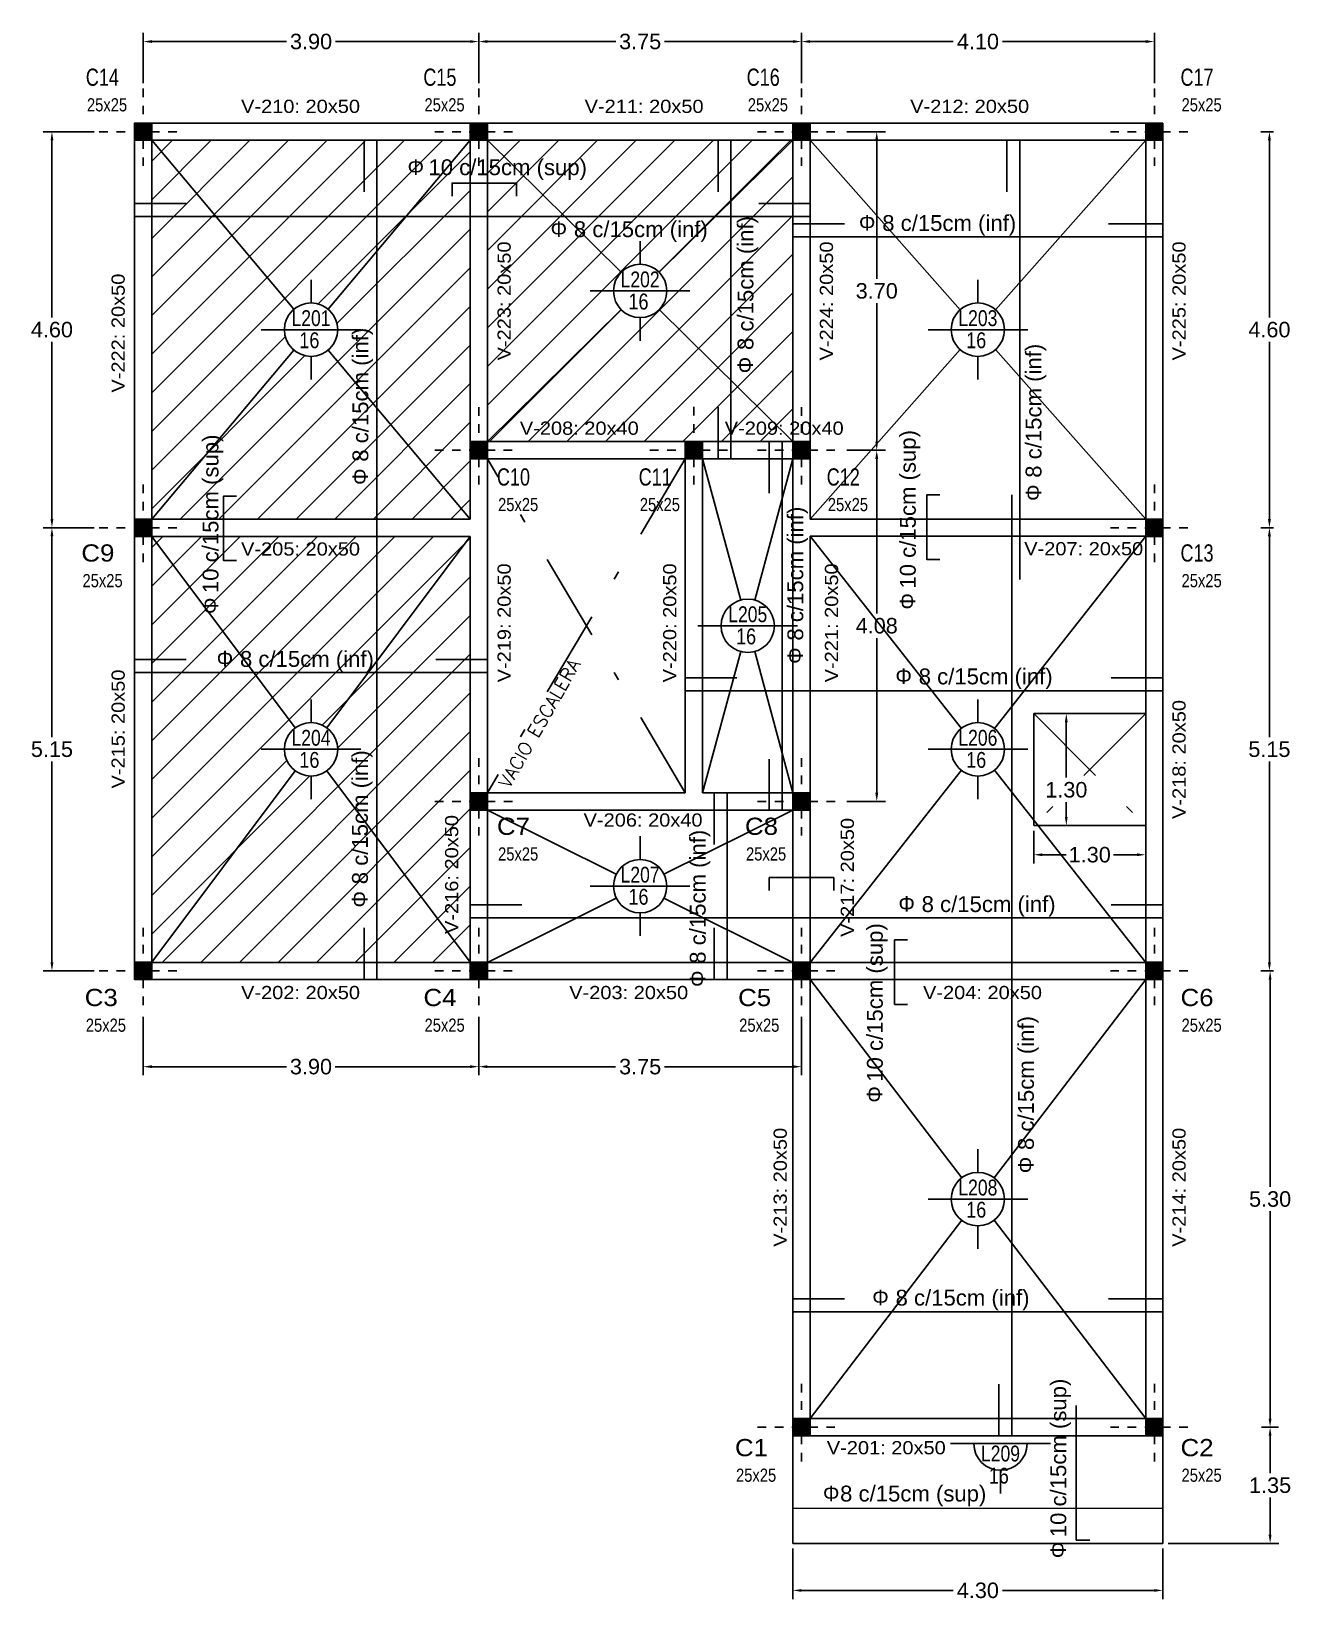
# Model space of a CAD drawing. Extents: x 215 to 382, y 29 to 70.
# Drawn here: x 309.8 to 324.43, y 52 to 70.23 of the extents above; entities that cross this region are included whole.
import ezdxf
from ezdxf.enums import TextEntityAlignment as Align

# ---------------------------------------------------------------- set-up
doc = ezdxf.new("R2010")
doc.units = 0
doc.linetypes.add('DASHDOT', pattern=[25.4, 12.7, -6.35, 0, -6.35])
doc.linetypes.add('DASHDOT2', pattern=[0.5, 0.25, -0.125, 0, -0.125])
doc.layers.get('Defpoints').update_dxf_attribs({"linetype": 'CONTINUOUS'})
for name, color, linetype in [('Armaduras', 6, 'CONTINUOUS'), ('COLUMNA RECT', 3, 'CONTINUOUS'), ('COLUMNA REF', 3, 'CONTINUOUS'), ('COLUMNAS EJES', 1, 'CONTINUOUS'), ('Cotas', 8, 'CONTINUOUS'), ('Ejes', 8, 'CONTINUOUS'), ('TEXTO', 2, 'CONTINUOUS'), ('Textos', 2, 'CONTINUOUS'), ('VIG_DIMEN', 3, 'CONTINUOUS'), ('VIGAS', 5, 'CONTINUOUS')]:
    doc.layers.add(name, color=color, linetype=linetype)
doc.styles.add('ROMANS', font='romans')
doc.styles.get("Standard").update_dxf_attribs({"font": 'arial.ttf', "height": 0.18})
doc.styles.add('Symbol', font='symbol.ttf', dxfattribs={"height": 0.5})
doc.dimstyles.get("Standard").update_dxf_attribs({"dimtxt": 0.18, "dimasz": 0.1, "dimexe": 0.1, "dimexo": 0.06, "dimgap": 0.05, "dimtad": 0, "dimtih": 1, "dimtoh": 1, "dimzin": 0, "dimdsep": 46, "dimtxsty": 'Standard', "dimcen": 0.1, "dimadec": 0, "dimazin": 0, "dimtfac": 1, "dimtofl": 0, "dimtmove": 0, "dimatfit": 3, "dimfxl": 0, "dimtolj": 1, "dimtzin": 0, "dimarcsym": 0})

msp = doc.modelspace()

# ---------------------------------------------------------------- texts
at = {"layer": 'COLUMNA REF'}
for s, width, p, p2 in [('C14', 0.749194, (310.428, 69.601), (310.812, 69.601)), ('C15', 0.749194, (314.35, 69.601), (314.734, 69.601)), ('C16', 0.749194, (318.107, 69.601), (318.491, 69.601)), ('C17', 0.749194, (323.148, 69.601), (323.532, 69.601)), ('C10', 0.749194, (315.205, 64.957), (315.589, 64.957)), ('C11', 0.749194, (316.852, 64.957), (317.236, 64.957)), ('C12', 0.749194, (319.037, 64.957), (319.421, 64.957)), ('C9', 1.075141, (310.376, 64.074), (310.76, 64.074)), ('C13', 0.749194, (323.148, 64.074), (323.532, 64.074)), ('C7', 1.075141, (315.205, 60.899), (315.589, 60.899)), ('C8', 1.075141, (318.087, 60.899), (318.471, 60.899)), ('C3', 1.075141, (310.415, 58.91), (310.799, 58.91)), ('C4', 1.075141, (314.351, 58.91), (314.735, 58.91)), ('C5', 1.075141, (318.007, 58.91), (318.391, 58.91)), ('C6', 1.075141, (323.148, 58.91), (323.532, 58.91)), ('C1', 1.075141, (317.971, 53.681), (318.355, 53.681)), ('C2', 1.075141, (323.148, 53.681), (323.532, 53.681))]:
    msp.add_text(s, height=0.2, dxfattribs=dict(at, width=width)).set_placement(p, p2, align=Align.FIT)
at = {"layer": 'Cotas', "width": 0.8}
for p in [(310.441, 69.304), (314.363, 69.304), (318.12, 69.304), (323.16, 69.304), (315.218, 64.66), (316.865, 64.66), (319.05, 64.66), (310.389, 63.776), (323.16, 63.776), (315.218, 60.601), (318.099, 60.601), (310.428, 58.612), (314.364, 58.612), (318.02, 58.612), (323.16, 58.612), (317.983, 53.384), (323.16, 53.384)]:
    msp.add_text('25x25', height=0.1533, dxfattribs=at).set_placement(p)
at = {"layer": 'TEXTO', "style": 'Symbol'}
for p in [(314.166, 68.567), (315.828, 67.847), (319.411, 67.92), (311.948, 62.856), (319.835, 62.653), (319.87, 60.007), (319.566, 55.436), (318.993, 53.159)]:
    msp.add_text('F', height=0.18, dxfattribs=at).set_placement(p)
for p in [(318.18, 66.261), (313.706, 64.964), (321.528, 64.778), (311.965, 63.464), (320.066, 63.516), (318.76, 62.885), (313.7, 60.055), (317.626, 59.132), (319.683, 57.788), (321.439, 56.968), (321.816, 52.496)]:
    msp.add_text('F', height=0.18, rotation=90, dxfattribs=at).set_placement(p)
at = {"layer": 'Textos'}
for s, p in [('10 c/15cm (sup)', (315.33, 68.563)), ('8 c/15cm (inf)', (316.877, 67.843)), ('8 c/15cm (inf)', (320.46, 67.915)), ('8 c/15cm (inf)', (312.997, 62.851)), ('8 c/15cm (inf)', (320.884, 62.648)), ('8 c/15cm (inf)', (320.918, 60.003)), ('8 c/15cm (inf)', (320.615, 55.431)), ('8 c/15cm (sup)', (320.042, 53.155))]:
    msp.add_text(s, height=0.18396, dxfattribs=at).set_placement(p, align=Align.CENTER)
for s, p in [('8 c/15cm (inf)', (318.185, 67.31)), ('8 c/15cm (inf)', (313.71, 66.012)), ('8 c/15cm (inf)', (321.532, 65.826)), ('10 c/15cm (sup)', (311.969, 64.629)), ('10 c/15cm (sup)', (320.071, 64.681)), ('8 c/15cm (inf)', (318.764, 63.934)), ('8 c/15cm (inf)', (313.705, 61.104)), ('8 c/15cm (inf)', (317.63, 60.18)), ('10 c/15cm (sup)', (319.688, 58.952)), ('8 c/15cm (inf)', (321.444, 58.016)), ('10 c/15cm (sup)', (321.82, 53.661))]:
    msp.add_text(s, height=0.18396, rotation=90, dxfattribs=at).set_placement(p, align=Align.CENTER)
for s, width, p, p2 in [('L202', 0.793414, (316.642, 67.26), (317.095, 67.26)), ('16', 0.813074, (316.733, 67.003), (316.966, 67.003)), ('L201', 0.793414, (312.818, 66.81), (313.271, 66.81)), ('L203', 0.793414, (320.566, 66.81), (321.02, 66.81)), ('16', 0.813074, (312.909, 66.553), (313.142, 66.553)), ('16', 0.813074, (320.658, 66.553), (320.89, 66.553)), ('L205', 0.793414, (317.892, 63.37), (318.346, 63.37)), ('16', 0.813074, (317.984, 63.113), (318.216, 63.113)), ('L204', 0.793414, (312.818, 61.935), (313.271, 61.935)), ('L206', 0.793414, (320.566, 61.935), (321.02, 61.935)), ('16', 0.813074, (312.909, 61.678), (313.142, 61.678)), ('16', 0.813074, (320.658, 61.678), (320.89, 61.678)), ('L207', 0.793414, (316.642, 60.345), (317.095, 60.345)), ('16', 0.813074, (316.733, 60.088), (316.966, 60.088)), ('L208', 0.793414, (320.566, 56.71), (321.02, 56.71)), ('16', 0.813074, (320.658, 56.453), (320.89, 56.453)), ('L209', 0.793414, (320.829, 53.62), (321.283, 53.62)), ('16', 0.813074, (320.921, 53.363), (321.153, 53.363))]:
    msp.add_text(s, height=0.184, dxfattribs=dict(at, width=width)).set_placement(p, p2, align=Align.FIT)
at = {"layer": 'VIG_DIMEN', "width": 1.08479}
for s, p, p2 in [('V-210: 20x50', (312.232, 69.286), (313.614, 69.286)), ('V-211: 20x50', (316.224, 69.286), (317.606, 69.286)), ('V-212: 20x50', (320.007, 69.286), (321.389, 69.286)), ('V-208: 20x40', (315.471, 65.547), (316.853, 65.547)), ('V-209: 20x40', (317.852, 65.547), (319.234, 65.547)), ('V-205: 20x50', (312.232, 64.144), (313.614, 64.144)), ('V-207: 20x50', (321.332, 64.147), (322.714, 64.147)), ('V-206: 20x40', (316.212, 60.995), (317.594, 60.995)), ('V-202: 20x50', (312.232, 58.991), (313.614, 58.991)), ('V-203: 20x50', (316.045, 58.991), (317.427, 58.991)), ('V-204: 20x50', (320.156, 58.991), (321.538, 58.991)), ('V-201: 20x50', (319.038, 53.703), (320.42, 53.703))]:
    msp.add_text(s, height=0.1533, dxfattribs=at).set_placement(p, p2, align=Align.FIT)
for s, p, p2 in [('V-223: 20x50', (315.365, 66.411), (315.365, 67.793)), ('V-224: 20x50', (319.11, 66.411), (319.11, 67.793)), ('V-225: 20x50', (323.207, 66.411), (323.207, 67.793)), ('V-222: 20x50', (310.88, 66.037), (310.88, 67.419)), ('V-219: 20x50', (315.365, 62.671), (315.365, 64.053)), ('V-220: 20x50', (317.289, 62.671), (317.289, 64.053)), ('V-221: 20x50', (319.169, 62.671), (319.169, 64.053)), ('V-215: 20x50', (310.88, 61.438), (310.88, 62.82)), ('V-218: 20x50', (323.207, 61.084), (323.207, 62.466)), ('V-216: 20x50', (314.755, 59.748), (314.755, 61.13)), ('V-217: 20x50', (319.353, 59.714), (319.353, 61.096)), ('V-213: 20x50', (318.573, 56.114), (318.573, 57.496)), ('V-214: 20x50', (323.207, 56.114), (323.207, 57.496))]:
    msp.add_text(s, height=0.1533, rotation=90, dxfattribs=at).set_placement(p, p2, align=Align.FIT)
at = {"layer": 'VIG_DIMEN', "style": 'ROMANS'}
msp.add_text('VACIO ESCALERA', height=0.1533, rotation=60.2479, dxfattribs=at).set_placement((315.348, 61.429))

# ---------------------------------------------------------------- blocks, each defined once
blk = doc.blocks.new('*D96')
at = {"layer": 'Cotas', "color": 0, "lineweight": -2}
for p, q in [((318.643, 52.608), (318.643, 52.022)), ((322.943, 52.608), (322.943, 52.022)), ((318.743, 52.122), (320.506, 52.122)), ((322.843, 52.122), (321.08, 52.122))]:
    blk.add_line(p, q, dxfattribs=at)
at = {"layer": 'Cotas', "color": 0}
for points in [[(318.743, 52.138), (318.743, 52.105), (318.643, 52.122)], [(322.843, 52.138), (322.843, 52.105), (322.943, 52.122)]]:
    blk.add_solid(points, dxfattribs=at)
at = {"layer": 'Defpoints', "color": 0}
for p in [(318.643, 52.668), (322.943, 52.668), (322.943, 52.122)]:
    blk.add_point(p, dxfattribs=at)
at = {"layer": 'Cotas', "color": 0, "insert": (320.793, 52.122), "char_height": 0.18, "attachment_point": 5}
blk.add_mtext('\\A1;4.30', dxfattribs=at)
blk = doc.blocks.new('*D97')
at = {"layer": 'Cotas', "color": 0, "lineweight": -2}
for p, q in [((324.228, 54.018), (324.089, 54.018)), ((324.189, 53.918), (324.189, 53.485)), ((324.189, 52.768), (324.189, 53.201)), ((323.003, 52.668), (324.289, 52.668))]:
    blk.add_line(p, q, dxfattribs=at)
at = {"layer": 'Cotas', "color": 0}
for points in [[(324.172, 53.918), (324.205, 53.918), (324.189, 54.018)], [(324.172, 52.768), (324.205, 52.768), (324.189, 52.668)]]:
    blk.add_solid(points, dxfattribs=at)
at = {"layer": 'Defpoints', "color": 0}
for p in [(324.288, 54.018), (322.943, 52.668), (324.189, 52.668)]:
    blk.add_point(p, dxfattribs=at)
at = {"layer": 'Cotas', "color": 0, "insert": (324.189, 53.343), "char_height": 0.18, "attachment_point": 5}
blk.add_mtext('\\A1;1.35', dxfattribs=at)
blk = doc.blocks.new('*D98')
at = {"layer": 'Cotas', "color": 0, "lineweight": -2}
for p, q in [((324.228, 59.318), (324.089, 59.318)), ((324.189, 59.218), (324.189, 56.81)), ((324.189, 54.118), (324.189, 56.526)), ((324.288, 54.018), (324.089, 54.018))]:
    blk.add_line(p, q, dxfattribs=at)
at = {"layer": 'Cotas', "color": 0}
for points in [[(324.172, 59.218), (324.205, 59.218), (324.189, 59.318)], [(324.172, 54.118), (324.205, 54.118), (324.189, 54.018)]]:
    blk.add_solid(points, dxfattribs=at)
at = {"layer": 'Defpoints', "color": 0}
for p in [(324.189, 59.318), (324.288, 59.318), (324.348, 54.018)]:
    blk.add_point(p, dxfattribs=at)
at = {"layer": 'Cotas', "color": 0, "insert": (324.189, 56.668), "char_height": 0.18, "attachment_point": 5}
blk.add_mtext('\\A1;5.30', dxfattribs=at)
blk = doc.blocks.new('*D99')
at = {"layer": 'Cotas', "color": 0, "lineweight": -2}
for p, q in [((324.228, 64.468), (324.081, 64.468)), ((324.181, 64.368), (324.181, 62.035)), ((324.181, 59.418), (324.181, 61.751)), ((324.121, 59.318), (324.081, 59.318))]:
    blk.add_line(p, q, dxfattribs=at)
at = {"layer": 'Cotas', "color": 0}
for points in [[(324.164, 64.368), (324.198, 64.368), (324.181, 64.468)], [(324.164, 59.418), (324.198, 59.418), (324.181, 59.318)]]:
    blk.add_solid(points, dxfattribs=at)
at = {"layer": 'Defpoints', "color": 0}
for p in [(324.181, 64.468), (324.288, 64.468), (324.181, 59.318)]:
    blk.add_point(p, dxfattribs=at)
at = {"layer": 'Cotas', "color": 0, "insert": (324.181, 61.893), "char_height": 0.18, "attachment_point": 5}
blk.add_mtext('\\A1;5.15', dxfattribs=at)
blk = doc.blocks.new('*D100')
at = {"layer": 'Cotas', "color": 0, "lineweight": -2}
for p, q in [((324.228, 69.068), (324.081, 69.068)), ((324.181, 68.968), (324.181, 66.91)), ((324.181, 64.568), (324.181, 66.626)), ((324.121, 64.468), (324.081, 64.468))]:
    blk.add_line(p, q, dxfattribs=at)
at = {"layer": 'Cotas', "color": 0}
for points in [[(324.164, 68.968), (324.198, 68.968), (324.181, 69.068)], [(324.164, 64.568), (324.198, 64.568), (324.181, 64.468)]]:
    blk.add_solid(points, dxfattribs=at)
at = {"layer": 'Defpoints', "color": 0}
for p in [(324.181, 69.068), (324.288, 69.068), (324.181, 64.468)]:
    blk.add_point(p, dxfattribs=at)
at = {"layer": 'Cotas', "color": 0, "insert": (324.181, 66.768), "char_height": 0.18, "attachment_point": 5}
blk.add_mtext('\\A1;4.60', dxfattribs=at)
blk = doc.blocks.new('*D101')
at = {"layer": 'Cotas', "color": 0, "lineweight": -2}
for p, q in [((318.744, 69.63), (318.744, 70.215)), ((322.844, 69.63), (322.844, 70.215)), ((318.844, 70.115), (320.507, 70.115)), ((322.744, 70.115), (321.081, 70.115))]:
    blk.add_line(p, q, dxfattribs=at)
at = {"layer": 'Cotas', "color": 0}
for points in [[(318.844, 70.132), (318.844, 70.099), (318.744, 70.115)], [(322.744, 70.132), (322.744, 70.099), (322.844, 70.115)]]:
    blk.add_solid(points, dxfattribs=at)
at = {"layer": 'Defpoints', "color": 0}
for p in [(318.744, 70.115), (318.744, 69.57), (322.844, 69.57)]:
    blk.add_point(p, dxfattribs=at)
at = {"layer": 'Cotas', "color": 0, "insert": (320.794, 70.115), "char_height": 0.18, "attachment_point": 5}
blk.add_mtext('\\A1;4.10', dxfattribs=at)
blk = doc.blocks.new('*D102')
at = {"layer": 'Defpoints', "color": 0}
for p in [(314.994, 70.115), (314.994, 69.57), (318.744, 69.57)]:
    blk.add_point(p, dxfattribs=at)
at = {"layer": 'Ejes', "color": 0, "lineweight": -2}
for p, q in [((314.994, 69.63), (314.994, 70.215)), ((318.744, 69.63), (318.744, 70.215)), ((315.094, 70.115), (316.585, 70.115)), ((318.644, 70.115), (317.153, 70.115))]:
    blk.add_line(p, q, dxfattribs=at)
at = {"layer": 'Ejes', "color": 0}
for points in [[(315.094, 70.132), (315.094, 70.099), (314.994, 70.115)], [(318.644, 70.132), (318.644, 70.099), (318.744, 70.115)]]:
    blk.add_solid(points, dxfattribs=at)
at = {"layer": 'Ejes', "color": 0, "insert": (316.869, 70.115), "char_height": 0.18, "attachment_point": 5}
blk.add_mtext('\\A1;3.75', dxfattribs=at)
blk = doc.blocks.new('*D103')
at = {"layer": 'Defpoints', "color": 0}
for p in [(311.095, 70.115), (311.095, 69.57), (314.994, 69.63)]:
    blk.add_point(p, dxfattribs=at)
at = {"layer": 'Ejes', "color": 0, "lineweight": -2}
for p, q in [((311.095, 69.63), (311.095, 70.215)), ((314.994, 69.69), (314.994, 70.215)), ((311.195, 70.115), (312.761, 70.115)), ((314.894, 70.115), (313.328, 70.115))]:
    blk.add_line(p, q, dxfattribs=at)
at = {"layer": 'Ejes', "color": 0}
for points in [[(311.195, 70.132), (311.195, 70.099), (311.095, 70.115)], [(314.894, 70.132), (314.894, 70.099), (314.994, 70.115)]]:
    blk.add_solid(points, dxfattribs=at)
at = {"layer": 'Ejes', "color": 0, "insert": (313.045, 70.115), "char_height": 0.18, "attachment_point": 5}
blk.add_mtext('\\A1;3.90', dxfattribs=at)
blk = doc.blocks.new('*D104')
at = {"layer": 'Defpoints', "color": 0}
for p in [(310.584, 69.068), (310.034, 64.467), (310.584, 64.467)]:
    blk.add_point(p, dxfattribs=at)
at = {"layer": 'Ejes', "color": 0, "lineweight": -2}
for p, q in [((310.524, 69.068), (309.934, 69.068)), ((310.034, 68.968), (310.034, 66.91)), ((310.034, 64.567), (310.034, 66.626)), ((310.524, 64.467), (309.934, 64.467))]:
    blk.add_line(p, q, dxfattribs=at)
at = {"layer": 'Ejes', "color": 0}
for points in [[(310.018, 68.968), (310.051, 68.968), (310.034, 69.068)], [(310.018, 64.567), (310.051, 64.567), (310.034, 64.467)]]:
    blk.add_solid(points, dxfattribs=at)
at = {"layer": 'Ejes', "color": 0, "insert": (310.034, 66.768), "char_height": 0.18, "attachment_point": 5}
blk.add_mtext('\\A1;4.60', dxfattribs=at)
blk = doc.blocks.new('*D105')
at = {"layer": 'Defpoints', "color": 0}
for p in [(310.584, 64.467), (310.034, 59.318), (310.584, 59.318)]:
    blk.add_point(p, dxfattribs=at)
at = {"layer": 'Ejes', "color": 0, "lineweight": -2}
for p, q in [((310.524, 64.467), (309.934, 64.467)), ((310.034, 64.367), (310.034, 62.035)), ((310.034, 59.418), (310.034, 61.751)), ((310.524, 59.318), (309.934, 59.318))]:
    blk.add_line(p, q, dxfattribs=at)
at = {"layer": 'Ejes', "color": 0}
for points in [[(310.018, 64.367), (310.051, 64.367), (310.034, 64.467)], [(310.018, 59.418), (310.051, 59.418), (310.034, 59.318)]]:
    blk.add_solid(points, dxfattribs=at)
at = {"layer": 'Ejes', "color": 0, "insert": (310.034, 61.893), "char_height": 0.18, "attachment_point": 5}
blk.add_mtext('\\A1;5.15', dxfattribs=at)
blk = doc.blocks.new('*D106')
at = {"layer": 'Defpoints', "color": 0}
for p in [(311.095, 58.845), (314.993, 58.845), (314.993, 58.206)]:
    blk.add_point(p, dxfattribs=at)
at = {"layer": 'Ejes', "color": 0, "lineweight": -2}
for p, q in [((311.095, 58.785), (311.095, 58.106)), ((314.993, 58.785), (314.993, 58.106)), ((311.195, 58.206), (312.761, 58.206)), ((314.893, 58.206), (313.327, 58.206))]:
    blk.add_line(p, q, dxfattribs=at)
at = {"layer": 'Ejes', "color": 0}
for points in [[(311.195, 58.223), (311.195, 58.19), (311.095, 58.206)], [(314.893, 58.223), (314.893, 58.19), (314.993, 58.206)]]:
    blk.add_solid(points, dxfattribs=at)
at = {"layer": 'Ejes', "color": 0, "insert": (313.044, 58.206), "char_height": 0.18, "attachment_point": 5}
blk.add_mtext('\\A1;3.90', dxfattribs=at)
blk = doc.blocks.new('*D107')
at = {"layer": 'Defpoints', "color": 0}
for p in [(314.993, 58.845), (318.744, 58.845), (318.744, 58.206)]:
    blk.add_point(p, dxfattribs=at)
at = {"layer": 'Ejes', "color": 0, "lineweight": -2}
for p, q in [((314.993, 58.785), (314.993, 58.106)), ((318.744, 58.785), (318.744, 58.106)), ((315.093, 58.206), (316.584, 58.206)), ((318.644, 58.206), (317.153, 58.206))]:
    blk.add_line(p, q, dxfattribs=at)
at = {"layer": 'Ejes', "color": 0}
for points in [[(315.093, 58.223), (315.093, 58.19), (314.993, 58.206)], [(318.644, 58.223), (318.644, 58.19), (318.744, 58.206)]]:
    blk.add_solid(points, dxfattribs=at)
at = {"layer": 'Ejes', "color": 0, "insert": (316.869, 58.206), "char_height": 0.18, "attachment_point": 5}
blk.add_mtext('\\A1;3.75', dxfattribs=at)
blk = doc.blocks.new('*D109')
at = {"layer": 'Defpoints', "color": 0}
for p in [(319.209, 65.367), (319.618, 65.367), (319.21, 61.288)]:
    blk.add_point(p, dxfattribs=at)
at = {"layer": 'Ejes', "color": 0, "lineweight": -2}
for p, q in [((319.269, 65.367), (319.718, 65.367)), ((319.618, 65.267), (319.618, 63.47)), ((319.618, 61.388), (319.618, 63.186)), ((319.27, 61.288), (319.718, 61.288))]:
    blk.add_line(p, q, dxfattribs=at)
at = {"layer": 'Ejes', "color": 0}
for points in [[(319.601, 65.267), (319.635, 65.267), (319.618, 65.367)], [(319.601, 61.388), (319.635, 61.388), (319.618, 61.288)]]:
    blk.add_solid(points, dxfattribs=at)
at = {"layer": 'Ejes', "color": 0, "insert": (319.618, 63.328), "char_height": 0.18, "attachment_point": 5}
blk.add_mtext('\\A1;4.08', dxfattribs=at)
blk = doc.blocks.new('*D110')
at = {"layer": 'Defpoints', "color": 0}
for p in [(319.209, 69.068), (319.618, 69.068), (319.209, 65.367)]:
    blk.add_point(p, dxfattribs=at)
at = {"layer": 'Ejes', "color": 0, "lineweight": -2}
for p, q in [((319.269, 69.068), (319.718, 69.068)), ((319.618, 68.968), (319.618, 67.36)), ((319.618, 65.467), (319.618, 67.076)), ((319.269, 65.367), (319.718, 65.367))]:
    blk.add_line(p, q, dxfattribs=at)
at = {"layer": 'Ejes', "color": 0}
for points in [[(319.601, 68.968), (319.635, 68.968), (319.618, 69.068)], [(319.601, 65.467), (319.635, 65.467), (319.618, 65.367)]]:
    blk.add_solid(points, dxfattribs=at)
at = {"layer": 'Ejes', "color": 0, "insert": (319.618, 67.218), "char_height": 0.18, "attachment_point": 5}
blk.add_mtext('\\A1;3.70', dxfattribs=at)
blk = doc.blocks.new('*D111')
at = {"layer": 'Defpoints', "color": 0}
for p in [(321.443, 61.008), (322.743, 61.008), (322.743, 60.668)]:
    blk.add_point(p, dxfattribs=at)
at = {"layer": 'Ejes', "color": 0, "lineweight": -2}
for p, q in [((321.443, 60.948), (321.443, 60.568)), ((322.743, 60.948), (322.743, 60.568)), ((321.543, 60.668), (321.818, 60.668)), ((322.643, 60.668), (322.368, 60.668))]:
    blk.add_line(p, q, dxfattribs=at)
at = {"layer": 'Ejes', "color": 0}
for points in [[(321.543, 60.685), (321.543, 60.652), (321.443, 60.668)], [(322.643, 60.685), (322.643, 60.652), (322.743, 60.668)]]:
    blk.add_solid(points, dxfattribs=at)
at = {"layer": 'Ejes', "color": 0, "insert": (322.093, 60.668), "char_height": 0.18, "attachment_point": 5}
blk.add_mtext('\\A1;1.30', dxfattribs=at)
blk = doc.blocks.new('*D112')
at = {"layer": 'Defpoints', "color": 0}
for p in [(321.821, 62.308), (321.821, 62.308), (321.443, 61.008)]:
    blk.add_point(p, dxfattribs=at)
at = {"layer": 'Ejes', "color": 0, "lineweight": -2}
for p, q in [((321.821, 62.208), (321.821, 61.564)), ((321.881, 62.308), (321.921, 62.308)), ((321.821, 61.108), (321.821, 61.28)), ((321.503, 61.008), (321.921, 61.008))]:
    blk.add_line(p, q, dxfattribs=at)
at = {"layer": 'Ejes', "color": 0}
for points in [[(321.804, 62.208), (321.837, 62.208), (321.821, 62.308)], [(321.804, 61.108), (321.837, 61.108), (321.821, 61.008)]]:
    blk.add_solid(points, dxfattribs=at)
at = {"layer": 'Ejes', "color": 0, "insert": (321.821, 61.422), "char_height": 0.18, "attachment_point": 5}
blk.add_mtext('\\A1;1.30', dxfattribs=at)

# ---------------------------------------------------------------- dimensions: what is measured, and where the dimension line sits
at = {"layer": 'Cotas'}
for base, p1, p2, picture, middle in [((318.744, 70.115), (322.844, 69.57), (318.744, 69.57), '*D101', (320.794, 70.115)), ((322.943, 52.122), (318.643, 52.668), (322.943, 52.668), '*D96', (320.793, 52.122))]:
    dim = msp.add_linear_dim(base=base, p1=p1, p2=p2, dimstyle='Standard', dxfattribs=at)
    dim.commit()
    dim.dimension.update_dxf_attribs({"geometry": picture, "text_midpoint": middle})
for base, p1, p2, picture, middle in [((324.181, 69.068), (324.181, 64.468), (324.288, 69.068), '*D100', (324.181, 66.768)), ((324.181, 64.468), (324.181, 59.318), (324.288, 64.468), '*D99', (324.181, 61.893)), ((324.189, 59.318), (324.348, 54.018), (324.288, 59.318), '*D98', (324.189, 56.668)), ((324.189, 52.668), (324.288, 54.018), (322.943, 52.668), '*D97', (324.189, 53.343))]:
    dim = msp.add_linear_dim(base=base, p1=p1, p2=p2, angle=90, dimstyle='Standard', dxfattribs=at)
    dim.commit()
    dim.dimension.update_dxf_attribs({"geometry": picture, "text_midpoint": middle})
at = {"layer": 'Ejes'}
for base, p1, p2, picture, middle in [((311.095, 70.115), (314.994, 69.63), (311.095, 69.57), '*D103', (313.045, 70.115)), ((314.994, 70.115), (318.744, 69.57), (314.994, 69.57), '*D102', (316.869, 70.115)), ((322.743, 60.668), (321.443, 61.008), (322.743, 61.008), '*D111', (322.093, 60.668)), ((314.993, 58.206), (311.095, 58.845), (314.993, 58.845), '*D106', (313.044, 58.206))]:
    dim = msp.add_linear_dim(base=base, p1=p1, p2=p2, dimstyle='Standard', dxfattribs=at)
    dim.commit()
    dim.dimension.update_dxf_attribs({"geometry": picture, "text_midpoint": middle})
dim = msp.add_linear_dim(base=(310.034, 64.467), p1=(310.584, 69.068), p2=(310.584, 64.467), angle=90, dimstyle='Standard', dxfattribs=at)
dim.commit()
dim.dimension.update_dxf_attribs({"geometry": '*D104', "text_midpoint": (310.034, 66.768)})
for base, p1, p2, picture, middle in [((319.618, 69.068), (319.209, 65.367), (319.209, 69.068), '*D110', (319.618, 67.218)), ((319.618, 65.367), (319.21, 61.288), (319.209, 65.367), '*D109', (319.618, 63.328)), ((310.034, 59.318), (310.584, 64.467), (310.584, 59.318), '*D105', (310.034, 61.893))]:
    dim = msp.add_linear_dim(base=base, p1=p1, p2=p2, angle=90, dimstyle='Standard', override={"dimtmove": 1}, dxfattribs=at)
    dim.commit()
    dim.dimension.update_dxf_attribs({"geometry": picture, "text_midpoint": middle})
dim = msp.add_linear_dim(base=(321.821, 62.308), p1=(321.443, 61.008), p2=(321.821, 62.308), angle=90, dimstyle='Standard', dxfattribs=at)
dim.commit()
dim.dimension.update_dxf_attribs({"geometry": '*D112', "text_midpoint": (321.821, 61.422), "dimtype": 160})
dim = msp.add_linear_dim(base=(318.744, 58.206), p1=(314.993, 58.845), p2=(318.744, 58.845), dimstyle='Standard', override={"dimtmove": 1}, dxfattribs=at)
dim.commit()
dim.dimension.update_dxf_attribs({"geometry": '*D107', "text_midpoint": (316.869, 58.206)})

# ---------------------------------------------------------------- hatches: boundary and pattern name
at = {"layer": 'COLUMNAS EJES'}
for points in [[(311.195, 69.169), (310.994, 69.169), (310.994, 68.968), (311.195, 68.968)], [(315.095, 69.169), (314.894, 69.169), (314.894, 68.968), (315.095, 68.968)], [(318.844, 69.169), (318.643, 69.169), (318.643, 68.968), (318.844, 68.968)], [(322.944, 69.169), (322.743, 69.169), (322.743, 68.968), (322.944, 68.968)], [(315.094, 65.468), (314.893, 65.468), (314.893, 65.267), (315.094, 65.267)], [(317.594, 65.469), (317.393, 65.469), (317.393, 65.268), (317.594, 65.268)], [(318.844, 65.468), (318.643, 65.468), (318.643, 65.267), (318.844, 65.267)], [(311.195, 64.568), (310.994, 64.568), (310.994, 64.367), (311.195, 64.367)], [(322.944, 64.568), (322.743, 64.568), (322.743, 64.367), (322.944, 64.367)], [(315.095, 61.389), (314.894, 61.389), (314.894, 61.188), (315.095, 61.188)], [(318.845, 61.389), (318.644, 61.389), (318.644, 61.188), (318.845, 61.188)], [(311.195, 59.419), (310.994, 59.419), (310.994, 59.218), (311.195, 59.218)], [(315.094, 59.419), (314.893, 59.419), (314.893, 59.218), (315.094, 59.218)], [(318.844, 59.419), (318.643, 59.419), (318.643, 59.218), (318.844, 59.218)], [(322.944, 59.419), (322.743, 59.419), (322.743, 59.218), (322.944, 59.218)], [(318.844, 54.119), (318.643, 54.119), (318.643, 53.918), (318.844, 53.918)], [(322.944, 54.119), (322.743, 54.119), (322.743, 53.918), (322.944, 53.918)]]:
    msp.add_hatch(color=256, dxfattribs=at).paths.add_polyline_path(points)
at = {"layer": 'Cotas'}
h = msp.add_hatch(dxfattribs=at)
h.set_pattern_fill('ANSI31', color=256, scale=0.1, style=0)
h.paths.add_polyline_path([(311.194, 68.968), (311.194, 64.568), (314.894, 64.568), (314.894, 65.267), (314.893, 65.267), (314.893, 65.468), (314.894, 65.468), (314.894, 68.968)])
h.paths.add_polyline_path([(313.354, 66.768, -1), (312.735, 66.768, -1)], flags=16)
h.paths.add_polyline_path([(312.771, 66.76), (313.318, 66.76), (313.318, 67.042), (312.771, 67.042)], flags=8)
h.paths.add_polyline_path([(312.862, 66.503), (313.189, 66.503), (313.189, 66.785), (312.862, 66.785)], flags=24)
h = msp.add_hatch(dxfattribs=at)
h.set_pattern_fill('ANSI31', color=256, scale=0.1, style=0)
h.paths.add_polyline_path([(315.094, 68.968), (315.094, 65.468), (317.393, 65.468), (317.393, 65.469), (317.594, 65.469), (317.594, 65.468), (318.643, 65.468), (318.643, 68.968)])
h.paths.add_polyline_path([(317.178, 67.218, -1), (316.559, 67.218, -1)], flags=16)
h.paths.add_polyline_path([(316.686, 66.953), (317.013, 66.953), (317.013, 67.235), (316.686, 67.235)], flags=24)
h.paths.add_polyline_path([(316.595, 67.21), (317.142, 67.21), (317.142, 67.492), (316.595, 67.492)], flags=8)
h = msp.add_hatch(dxfattribs=at)
h.set_pattern_fill('ANSI31', color=256, scale=0.1, style=0)
h.paths.add_polyline_path([(311.194, 64.367), (311.194, 59.419), (311.195, 59.419), (311.195, 59.418), (314.893, 59.418), (314.893, 59.419), (314.894, 59.419), (314.894, 64.367)])
h.paths.add_polyline_path([(313.354, 61.893, -1), (312.735, 61.893, -1)], flags=16)
h.paths.add_polyline_path([(312.862, 61.628), (313.189, 61.628), (313.189, 61.91), (312.862, 61.91)], flags=24)
h.paths.add_polyline_path([(312.771, 61.885), (313.318, 61.885), (313.318, 62.167), (312.771, 62.167)], flags=8)

# ---------------------------------------------------------------- linework, layer by layer
at = {"layer": 'Armaduras'}
for p, q in [((321.188, 64.851), (321.188, 53.918)), ((321.038, 53.918), (321.038, 54.518)), ((321.935, 54.27), (321.935, 52.706)), ((321.188, 53.918), (321.038, 53.918)), ((321.935, 52.706), (322.095, 52.706))]:
    msp.add_line(p, q, dxfattribs=at)
for points in [[(313.661, 68.368), (313.661, 68.968), (313.811, 68.968), (313.811, 59.218), (313.661, 59.218), (313.661, 59.818)], [(317.774, 68.368), (317.774, 68.968), (317.924, 68.968), (317.924, 65.268), (317.774, 65.268), (317.774, 65.868)], [(321.129, 68.368), (321.129, 68.968), (321.279, 68.968), (321.279, 63.865)], [(315.432, 68.321), (315.432, 68.471), (314.684, 68.471), (314.684, 68.321)], [(318.25, 68.234), (318.843, 68.234), (318.843, 68.084), (310.994, 68.084), (310.994, 68.234), (311.594, 68.234)], [(322.311, 67.996), (322.943, 67.996), (322.943, 67.846), (318.643, 67.846), (318.643, 67.996), (319.243, 67.996)], [(318.37, 64.868), (318.37, 65.468), (318.52, 65.468), (318.52, 61.188), (318.37, 61.188), (318.37, 61.778)], [(312.179, 64.834), (312.029, 64.834), (312.029, 64.085), (312.179, 64.085)], [(320.35, 64.848), (320.2, 64.848), (320.2, 64.099), (320.35, 64.099)], [(314.494, 62.936), (315.094, 62.936), (315.094, 62.786), (310.994, 62.786), (310.994, 62.936), (311.594, 62.936)], [(322.943, 62.574), (317.393, 62.574), (317.393, 62.724), (317.993, 62.724)], [(322.943, 62.574), (322.943, 62.724), (322.343, 62.724)], [(317.73, 60.788), (317.73, 61.388), (317.88, 61.388), (317.88, 59.218)], [(319.118, 60.253), (319.118, 60.403), (318.37, 60.403), (318.37, 60.253)], [(322.943, 59.937), (314.894, 59.937), (314.894, 60.087), (315.494, 60.087)], [(322.943, 59.937), (322.943, 60.087), (322.343, 60.087)], [(317.88, 59.218), (317.73, 59.218), (317.73, 59.818)], [(319.975, 59.678), (319.825, 59.678), (319.825, 58.93), (319.975, 58.93)], [(322.311, 55.51), (322.943, 55.51), (322.943, 55.36), (318.643, 55.36), (318.643, 55.51), (319.243, 55.51)], [(318.643, 52.928), (318.643, 53.078), (322.944, 53.075), (322.944, 52.925)]]:
    msp.add_lwpolyline(points, dxfattribs=at)
at = {"layer": 'COLUMNA RECT'}
for points in [[(311.195, 69.169), (310.994, 69.169), (310.994, 68.968), (311.195, 68.968)], [(315.095, 69.169), (314.894, 69.169), (314.894, 68.968), (315.095, 68.968)], [(318.844, 69.169), (318.643, 69.169), (318.643, 68.968), (318.844, 68.968)], [(322.944, 69.169), (322.743, 69.169), (322.743, 68.968), (322.944, 68.968)], [(315.094, 65.468), (314.893, 65.468), (314.893, 65.267), (315.094, 65.267)], [(317.594, 65.469), (317.393, 65.469), (317.393, 65.268), (317.594, 65.268)], [(318.844, 65.468), (318.643, 65.468), (318.643, 65.267), (318.844, 65.267)], [(311.195, 64.568), (310.994, 64.568), (310.994, 64.367), (311.195, 64.367)], [(322.944, 64.568), (322.743, 64.568), (322.743, 64.367), (322.944, 64.367)], [(315.095, 61.389), (314.894, 61.389), (314.894, 61.188), (315.095, 61.188)], [(318.845, 61.389), (318.644, 61.389), (318.644, 61.188), (318.845, 61.188)], [(311.195, 59.419), (310.994, 59.419), (310.994, 59.218), (311.195, 59.218)], [(315.094, 59.419), (314.893, 59.419), (314.893, 59.218), (315.094, 59.218)], [(318.844, 59.419), (318.643, 59.419), (318.643, 59.218), (318.844, 59.218)], [(322.944, 59.419), (322.743, 59.419), (322.743, 59.218), (322.944, 59.218)], [(318.844, 54.119), (318.643, 54.119), (318.643, 53.918), (318.844, 53.918)], [(322.944, 54.119), (322.743, 54.119), (322.743, 53.918), (322.944, 53.918)]]:
    msp.add_lwpolyline(points, close=True, dxfattribs=at)
at = {"layer": 'COLUMNAS EJES', "linetype": 'DASHDOT2', "ltscale": 0.3}
for p, q in [((311.095, 69.57), (311.095, 68.595)), ((314.994, 69.57), (314.994, 68.595)), ((318.744, 69.57), (318.744, 68.595)), ((322.844, 69.57), (322.844, 68.595)), ((310.584, 69.068), (311.56, 69.068)), ((314.484, 69.068), (315.459, 69.068)), ((318.233, 69.068), (319.209, 69.068)), ((322.333, 69.068), (323.309, 69.068)), ((314.993, 65.869), (314.993, 64.894)), ((317.494, 65.87), (317.494, 64.895)), ((318.744, 65.869), (318.744, 64.894)), ((314.483, 65.367), (315.458, 65.367)), ((316.983, 65.368), (317.959, 65.368)), ((318.233, 65.367), (319.209, 65.367)), ((311.095, 64.969), (311.095, 63.994)), ((322.844, 64.969), (322.844, 63.994)), ((310.584, 64.467), (311.56, 64.467)), ((322.333, 64.467), (323.309, 64.467)), ((314.994, 61.79), (314.994, 60.815)), ((318.745, 61.79), (318.745, 60.815)), ((314.484, 61.288), (315.459, 61.288)), ((318.234, 61.288), (319.21, 61.288)), ((311.095, 59.82), (311.095, 58.845)), ((314.993, 59.82), (314.993, 58.845)), ((318.744, 59.82), (318.744, 58.845)), ((322.844, 59.82), (322.844, 58.845)), ((310.584, 59.318), (311.56, 59.318)), ((314.483, 59.318), (315.458, 59.318)), ((318.233, 59.318), (319.209, 59.318)), ((322.333, 59.318), (323.309, 59.318)), ((318.744, 54.52), (318.744, 53.545)), ((322.844, 54.52), (322.844, 53.545)), ((318.233, 54.018), (319.209, 54.018)), ((322.333, 54.018), (323.309, 54.018))]:
    msp.add_line(p, q, dxfattribs=at)
at = {"layer": 'Ejes', "linetype": 'Continuous', "ltscale": 0.1}
for p, q in [((312.845, 67.005), (311.195, 68.968)), ((314.894, 68.968), (313.244, 67.005)), ((315.095, 68.968), (316.648, 67.436)), ((318.643, 68.968), (317.089, 67.435)), ((316.648, 67.001), (315.094, 65.468)), ((317.089, 67.001), (318.643, 65.468)), ((312.845, 66.531), (311.194, 64.567)), ((314.894, 64.568), (313.244, 66.531)), ((311.194, 64.367), (312.859, 62.141)), ((314.894, 64.367), (313.23, 62.141)), ((312.859, 61.645), (311.195, 59.419)), ((313.23, 61.645), (314.894, 59.419))]:
    msp.add_line(p, q, dxfattribs=at)
at = {"layer": 'Ejes'}
for p, q in [((318.843, 68.968), (320.588, 67)), ((322.743, 68.968), (320.999, 67)), ((316.869, 67.528), (316.869, 67.798)), ((313.045, 67.078), (313.045, 67.348)), ((320.793, 67.078), (320.793, 67.348)), ((317.448, 67.218), (316.289, 67.218)), ((316.869, 66.64), (316.869, 66.91)), ((313.624, 66.768), (312.465, 66.768)), ((321.373, 66.768), (320.214, 66.768)), ((313.045, 66.19), (313.045, 66.46)), ((320.588, 66.536), (318.843, 64.568)), ((320.793, 66.19), (320.793, 66.46)), ((320.999, 66.536), (322.743, 64.568)), ((317.594, 65.268), (318.038, 63.627)), ((318.643, 65.268), (318.2, 63.627)), ((318.843, 64.368), (320.602, 62.136)), ((322.743, 64.368), (320.985, 62.136)), ((318.698, 63.328), (317.539, 63.328)), ((318.038, 63.029), (317.594, 61.388)), ((318.2, 63.029), (318.643, 61.388)), ((313.045, 62.203), (313.045, 62.473)), ((320.793, 62.203), (320.793, 62.473)), ((313.624, 61.893), (312.465, 61.893)), ((321.373, 61.893), (320.214, 61.893)), ((320.602, 61.65), (318.843, 59.418)), ((320.985, 61.65), (322.743, 59.418)), ((313.045, 61.315), (313.045, 61.585)), ((320.793, 61.315), (320.793, 61.585)), ((315.094, 61.188), (316.591, 60.441)), ((317.146, 60.441), (318.643, 61.188)), ((316.869, 60.613), (316.869, 60.883)), ((315.094, 59.418), (316.591, 60.165)), ((317.448, 60.303), (316.289, 60.303)), ((317.146, 60.165), (318.643, 59.418)), ((316.869, 59.725), (316.869, 59.995)), ((318.843, 59.218), (320.605, 56.914)), ((320.981, 56.914), (322.743, 59.218)), ((320.793, 56.978), (320.793, 57.248)), ((321.373, 56.668), (320.214, 56.668)), ((318.843, 54.118), (320.605, 56.422)), ((320.793, 56.09), (320.793, 56.36)), ((320.981, 56.422), (322.743, 54.118)), ((321.636, 53.827), (320.477, 53.827)), ((322.943, 52.668), (322.943, 53.918)), ((321.056, 53.249), (321.056, 53.519))]:
    msp.add_line(p, q, dxfattribs=at)
at = {"layer": 'Ejes', "linetype": 'DASHDOT', "ltscale": 0.08}
for p, q in [((317.393, 65.268), (315.095, 61.389)), ((317.393, 61.388), (315.095, 65.267)), ((321.443, 62.308), (322.743, 61.008)), ((322.743, 62.308), (321.443, 61.008))]:
    msp.add_line(p, q, dxfattribs=at)
at = {"layer": 'Ejes', "linetype": 'Continuous', "ltscale": 0.1}
for centre in [(316.869, 67.218), (313.045, 66.768), (320.793, 66.768), (318.119, 63.328), (313.045, 61.893), (320.793, 61.893), (316.869, 60.303), (320.793, 56.668)]:
    msp.add_circle(centre, 0.31, dxfattribs=at)
msp.add_arc((321.056, 53.827), 0.31, 180, 0, dxfattribs=at)
at = {"layer": 'VIGAS', "linetype": 'Continuous', "ltscale": 0.1}
for p, q in [((310.994, 69.168), (322.943, 69.168)), ((310.994, 59.218), (310.994, 69.168)), ((322.943, 53.918), (322.943, 69.168)), ((311.194, 68.968), (314.894, 68.968)), ((311.194, 59.418), (311.194, 68.968)), ((315.094, 68.968), (318.643, 68.968)), ((318.643, 65.468), (318.643, 68.968)), ((318.843, 64.568), (318.843, 68.968)), ((318.843, 68.968), (322.743, 68.968)), ((322.743, 64.568), (322.743, 68.968)), ((318.643, 61.388), (318.643, 65.268)), ((318.843, 64.568), (322.743, 64.568)), ((318.843, 64.368), (322.743, 64.368)), ((318.843, 59.418), (318.843, 64.368)), ((322.743, 59.418), (322.743, 64.368)), ((321.443, 61.008), (321.443, 62.308)), ((321.443, 62.308), (322.743, 62.308)), ((315.094, 61.388), (317.393, 61.388)), ((317.594, 61.388), (318.643, 61.388)), ((318.643, 59.418), (318.643, 61.188)), ((322.743, 61.008), (321.443, 61.008)), ((311.194, 59.418), (314.894, 59.418)), ((315.094, 59.418), (318.643, 59.418)), ((318.843, 59.418), (322.743, 59.418)), ((310.994, 59.218), (318.643, 59.218)), ((318.643, 53.918), (318.643, 59.218)), ((318.843, 54.118), (318.843, 59.218)), ((318.843, 59.218), (322.743, 59.218)), ((322.743, 54.118), (322.743, 59.218)), ((318.843, 54.118), (322.743, 54.118)), ((318.643, 53.918), (322.943, 53.918)), ((318.643, 52.668), (318.643, 53.918)), ((322.943, 52.668), (318.643, 52.668))]:
    msp.add_line(p, q, dxfattribs=at)
at = {"layer": 'VIGAS'}
for p, q in [((314.894, 64.568), (314.894, 68.968)), ((315.094, 65.468), (315.094, 68.968)), ((315.094, 65.468), (318.643, 65.468)), ((315.094, 65.268), (317.393, 65.268)), ((315.094, 61.388), (315.094, 65.268)), ((317.393, 65.268), (317.393, 61.388)), ((317.594, 65.268), (317.594, 61.388)), ((317.594, 65.268), (318.643, 65.268)), ((311.195, 64.568), (314.894, 64.568)), ((311.195, 64.367), (314.894, 64.367)), ((314.894, 59.418), (314.894, 64.367)), ((315.094, 61.188), (318.643, 61.188)), ((315.094, 61.188), (315.094, 59.418)), ((322.943, 52.668), (322.944, 53.918))]:
    msp.add_line(p, q, dxfattribs=at)

msp.set_redraw_order([(e.dxf.handle, doc.entitydb.next_handle()) for e in msp.query("TEXT MTEXT ATTDEF DIMENSION ARC_DIMENSION")])  # texts and dimensions are drawn at this point

doc.saveas('drawing.dxf')
